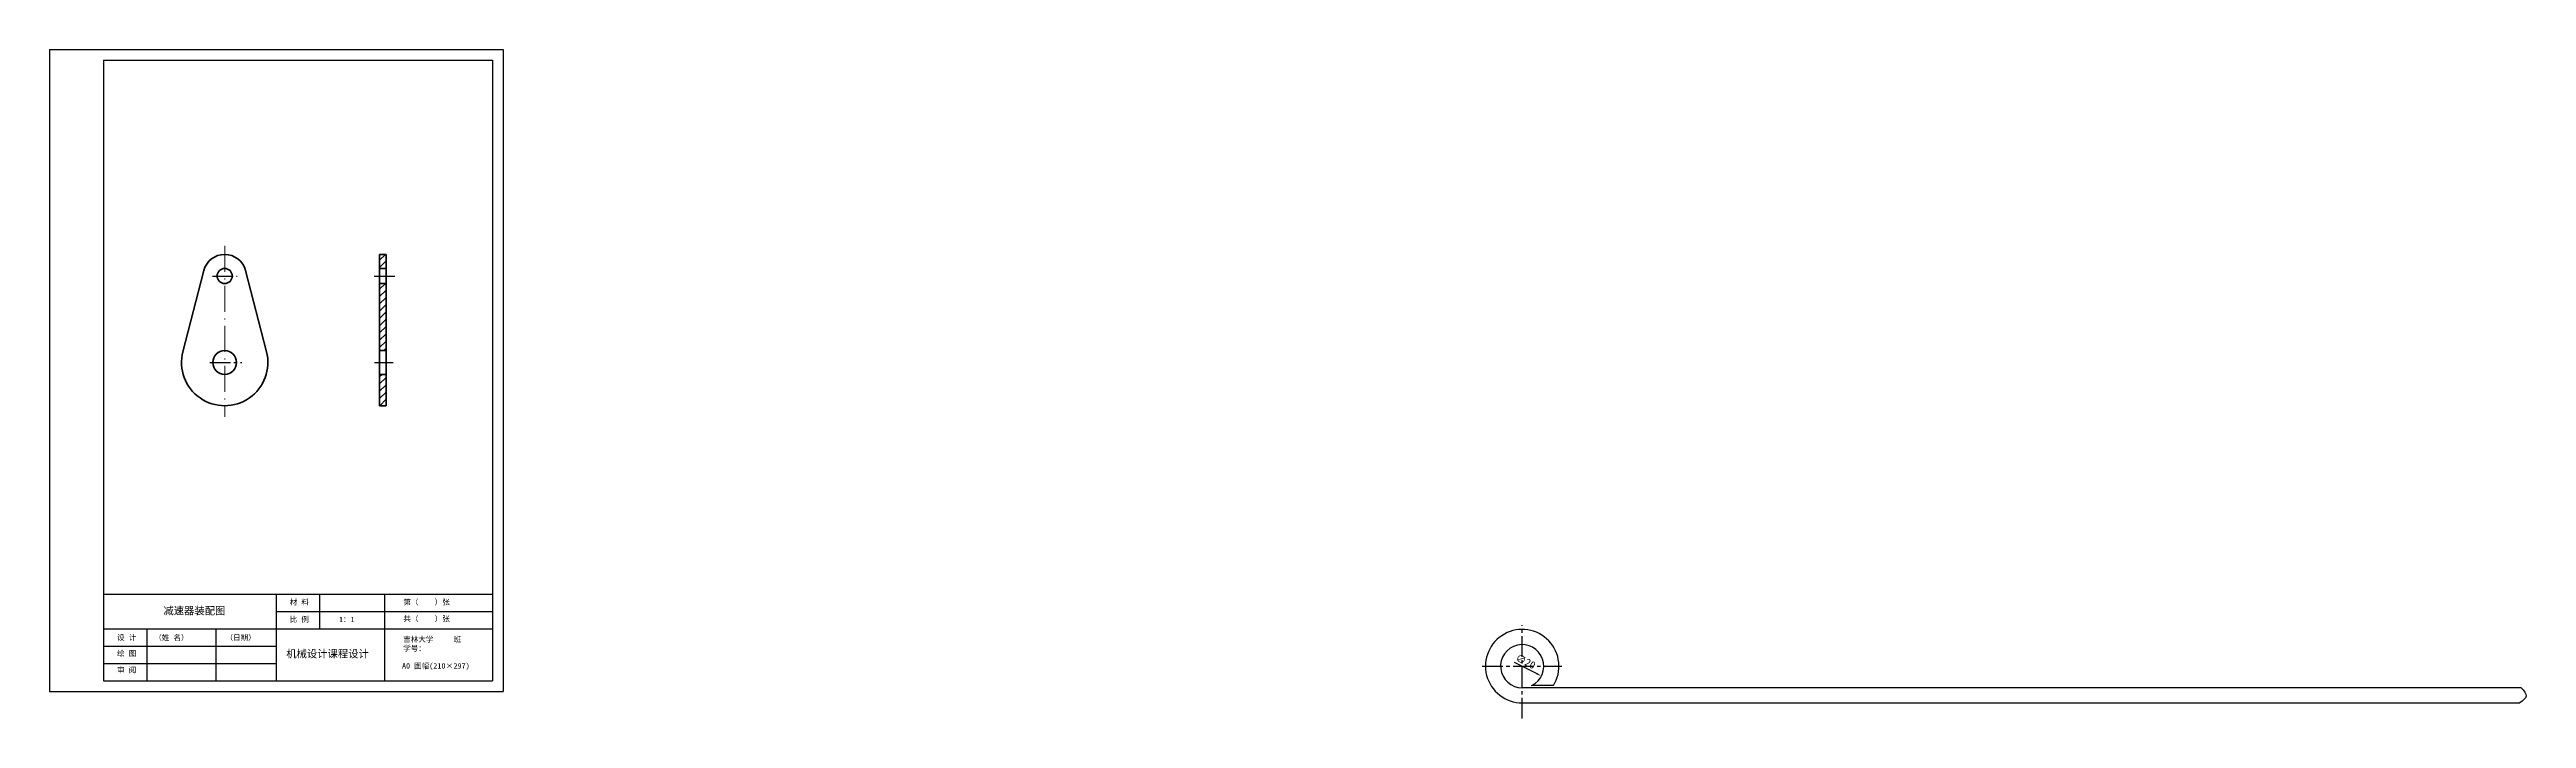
# Model space of a CAD drawing. Header units: millimetres. Extents: x -4667 to 8941, y -1665 to 5310.
# Drawn here: x 694 to 1840, y 3003 to 3312 of the extents above; entities that cross this region are included whole.
import ezdxf

# ---------------------------------------------------------------- set-up
doc = ezdxf.new("R2010")
doc.units = ezdxf.units.MM
doc.linetypes.add('CENTER2', pattern=[28.575, 19.05, -3.175, 3.175, -3.175])
doc.linetypes.add('DASHDOT', pattern=[18.5, 12, -3, 0.5, -3])
for name, color, linetype in [('尺寸', 4, 'CONTINUOUS'), ('点划线', 6, 'CENTER2'), ('细实线', 3, 'CONTINUOUS')]:
    doc.layers.add(name, color=color, linetype=linetype)
doc.layers.add('粗实线', color=2, linetype='CONTINUOUS', lineweight=30)
doc.styles.get("Standard").update_dxf_attribs({"font": '', "height": 3.5})
doc.styles.get('Standard').set_extended_font_data('SimSun')
doc.dimstyles.new('无偏差', dxfattribs={"dimtxt": 3.5, "dimasz": 2.5, "dimexe": 1, "dimexo": 0, "dimgap": 1, "dimtad": 1, "dimtoh": 1, "dimdec": 0, "dimzin": 0, "dimdsep": 46, "dimtxsty": 'Standard', "dimcen": 2.5, "dimclrd": 256, "dimadec": 0, "dimazin": 0, "dimtfac": 1, "dimtdec": 0, "dimtofl": 0, "dimtmove": 0, "dimatfit": 3, "dimfxl": 1, "dimtolj": 1, "dimtzin": 0, "dimarcsym": 0})

# ---------------------------------------------------------------- blocks, each defined once
blk = doc.blocks.new('*D313')
at = {"layer": '尺寸', "lineweight": -2, "ltscale": 0.5}
blk.add_line((1372, 3029), (1382.4, 3023.7), dxfattribs=at)
at = {"layer": '尺寸', "ltscale": 0.5}
blk.add_solid([(1382.6, 3024), (1382.2, 3023.3), (1384.6, 3022.5)], dxfattribs=at)
at = {"layer": '尺寸', "color": 0, "ltscale": 0.5, "insert": (1377.3, 3029.3), "char_height": 3.5, "attachment_point": 5, "rotation": 332.7494}
blk.add_mtext('\\A1;∅20', dxfattribs=at)

msp = doc.modelspace()

# ---------------------------------------------------------------- hatches: boundary and pattern name
at = {"layer": '细实线', "ltscale": 0.5}
h = msp.add_hatch(dxfattribs=at)
h.set_pattern_fill('ANSI31', color=256, scale=0.75, style=0)
h.set_pattern_definition([(45, (846.9176, 3147.5881), (-1.6838, 1.6838), [])])
h.paths.add_polyline_path([(846.9, 3211.1), (849.9, 3211.1), (849.9, 3217.6), (846.9, 3217.6)])
h.paths.add_polyline_path([(849.9, 3204.1), (846.9, 3204.1), (846.9, 3173.1), (849.9, 3173.1)])
h.paths.add_polyline_path([(846.9, 3147.6), (849.9, 3147.6), (849.9, 3162.1), (847.4, 3162.1), (846.9, 3161.8)])

# ---------------------------------------------------------------- linework, layer by layer
at = {"layer": '点划线', "linetype": 'DASHDOT', "lineweight": 13}
msp.add_line((775.2, 3221.5), (775.2, 3142.5), dxfattribs=at)
at = {"layer": '点划线', "ltscale": 0.5}
for p, q in [((769.6, 3207.6), (781, 3207.6)), ((844.4, 3207.6), (854.1, 3207.6)), ((768.3, 3167.6), (783.2, 3167.6)), ((844.6, 3167.6), (853.1, 3167.6)), ((1375.7, 3002.9), (1375.7, 3046.1)), ((1357.2, 3027.1), (1394.1, 3027.1))]:
    msp.add_line(p, q, dxfattribs=at)
at = {"layer": '粗实线'}
for p, q in [((719.1, 3307.4), (899.1, 3307.4)), ((719.1, 3307.4), (719.1, 3020.4)), ((899.1, 3307.4), (899.1, 3020.4)), ((899.1, 3307.4), (899.1, 3020.4)), ((719.1, 3060.4), (899.1, 3060.4)), ((719.1, 3060.4), (719.1, 3020.4)), ((799.1, 3060.4), (799.1, 3020.4)), ((819.1, 3060.4), (819.1, 3044.4)), ((849.1, 3060.4), (849.1, 3020.4)), ((719.1, 3044.4), (899.1, 3044.4)), ((739.1, 3044.4), (739.1, 3020.4)), ((771.1, 3044.4), (771.1, 3020.4)), ((719.1, 3020.4), (899.1, 3020.4))]:
    msp.add_line(p, q, dxfattribs=at)
at = {"layer": '粗实线', "lineweight": 35}
for p, q in [((765.6, 3210.1), (755.9, 3172.6)), ((784.9, 3210.1), (794.6, 3172.6)), ((846.9, 3204.1), (846.9, 3173.1)), ((849.9, 3204.1), (849.9, 3173.1))]:
    msp.add_line(p, q, dxfattribs=at)
at = {"layer": '粗实线', "lineweight": 35, "ltscale": 0.075}
for p, q in [((846.9, 3217.6), (849.9, 3217.6)), ((846.9, 3211.1), (849.9, 3211.1)), ((846.9, 3204.1), (849.9, 3204.1)), ((846.9, 3173.1), (849.9, 3173.1)), ((846.9, 3162.1), (849.9, 3162.1)), ((846.9, 3147.6), (849.9, 3147.6))]:
    msp.add_line(p, q, dxfattribs=at)
at = {"layer": '粗实线', "lineweight": 35, "ltscale": 0.1625}
for p, q in [((846.9, 3217.6), (846.9, 3211.1)), ((849.9, 3217.6), (849.9, 3211.1))]:
    msp.add_line(p, q, dxfattribs=at)
at = {"layer": '粗实线', "lineweight": 35, "ltscale": 0.0875}
for p, q in [((846.9, 3207.6), (846.9, 3211.1)), ((849.9, 3207.6), (849.9, 3211.1)), ((846.9, 3204.1), (846.9, 3207.6)), ((849.9, 3204.1), (849.9, 3207.6))]:
    msp.add_line(p, q, dxfattribs=at)
at = {"layer": '粗实线', "lineweight": 35, "ltscale": 0.1375}
for p, q in [((846.9, 3167.6), (846.9, 3173.1)), ((846.9, 3162.1), (846.9, 3167.6)), ((849.9, 3167.6), (849.9, 3173.1)), ((849.9, 3162.1), (849.9, 3167.6))]:
    msp.add_line(p, q, dxfattribs=at)
at = {"layer": '粗实线', "lineweight": 35, "ltscale": 0.3625}
for p, q in [((846.9, 3162.1), (846.9, 3147.6)), ((849.9, 3162.1), (849.9, 3147.6))]:
    msp.add_line(p, q, dxfattribs=at)
at = {"layer": '粗实线', "lineweight": 13, "ltscale": 0.013675}
msp.add_line((846.9, 3161.8), (847.4, 3162.1), dxfattribs=at)
at = {"layer": '粗实线', "ltscale": 0.5}
for p, q in [((1838.1, 3017.1), (1375.7, 3017.1)), ((1390.1, 3018.1), (1380.1, 3018.1)), ((1375.7, 3010.1), (1837.4, 3010.1))]:
    msp.add_line(p, q, dxfattribs=at)
at = {"layer": '粗实线', "lineweight": 35}
for centre, radius in [((775.2, 3207.6), 3.5), ((775.2, 3167.6), 5.5)]:
    msp.add_circle(centre, radius, dxfattribs=at)
for centre, radius, start, end in [((775.2, 3207.6), 10, 14.4775, 165.5225), ((775.2, 3167.6), 20, 165.5225, 14.4775)]:
    msp.add_arc(centre, radius, start, end, dxfattribs=at)
at = {"layer": '粗实线', "ltscale": 0.5}
for radius, start in [(17, 328.0343), (10, 295.8419)]:
    msp.add_arc((1375.7, 3027.1), radius, start, 270, dxfattribs=at)
at = {"layer": '细实线'}
for p, q in [((694.1, 3312.4), (904.1, 3312.4)), ((694.1, 3312.4), (694.1, 3015.4)), ((904.1, 3312.4), (904.1, 3015.4)), ((904.1, 3312.4), (904.1, 3015.4)), ((799.1, 3052.4), (899.1, 3052.4)), ((719.1, 3036.4), (799.1, 3036.4)), ((719.1, 3028.4), (799.1, 3028.4)), ((694.1, 3015.4), (904.1, 3015.4))]:
    msp.add_line(p, q, dxfattribs=at)
at = {"layer": '细实线', "ltscale": 0.5}
msp.add_spline([(1838.1, 3017.1), (1840.3, 3013.3), (1837.4, 3010.1)], degree=3, dxfattribs=at)

# ---------------------------------------------------------------- texts
at = {"layer": '细实线', "attachment_point": 1}
for s, insert, char_height, width in [('  减速器装配图', (742.1, 3054.5), 3.5, 41.8), ('材 料', (805.3, 3058), 2.5, 9.184), ('比 例', (805.3, 3050), 2.5, 9.184), ('1：1', (828.1, 3050), 2.5, 9.184), ('第（    ）张', (857.9, 3058), 2.5, 28.552), ('共（    ）张', (857.9, 3050.3), 2.5, 28.552), ('设 计', (725.4, 3041.6), 2.5, 9.764), ('（姓 名）{\\fￋￎￌﾣﾤ|b0|i0|c134|p2; }', (742.6, 3041.6), 2.5, 15.027), ('（日期）{\\fￋￎￌﾣﾤ|b0|i0|c134|p2; }', (775.6, 3041.6), 2.5, 15.027), ('吉林大学     班\\P学号：', (857.8, 3040.8), 2.5, 38.367), ('绘 图', (725.4, 3034.3), 2.5, 9.764), ('审 阅', (725.4, 3026.6), 2.5, 9.764), ('机械设计课程设计', (803.7, 3034.6), 3.5, 41.8), (' A0 图幅(210×297)', (855.4, 3028.5), 2.5, 42.323)]:
    msp.add_mtext(s, dxfattribs=dict(at, insert=insert, char_height=char_height, width=width))

# ---------------------------------------------------------------- dimensions: what is measured, and where the dimension line sits
at = {"layer": '尺寸', "ltscale": 0.5}
dim = msp.add_diameter_dim_2p(p1=(1366.8, 3031.7), p2=(1384.6, 3022.5), dimstyle='无偏差', dxfattribs=at)
dim.commit()
dim.dimension.update_dxf_attribs({"geometry": '*D313', "text_midpoint": (1376.1, 3026.9), "dimtype": 163})

doc.saveas('drawing.dxf')
